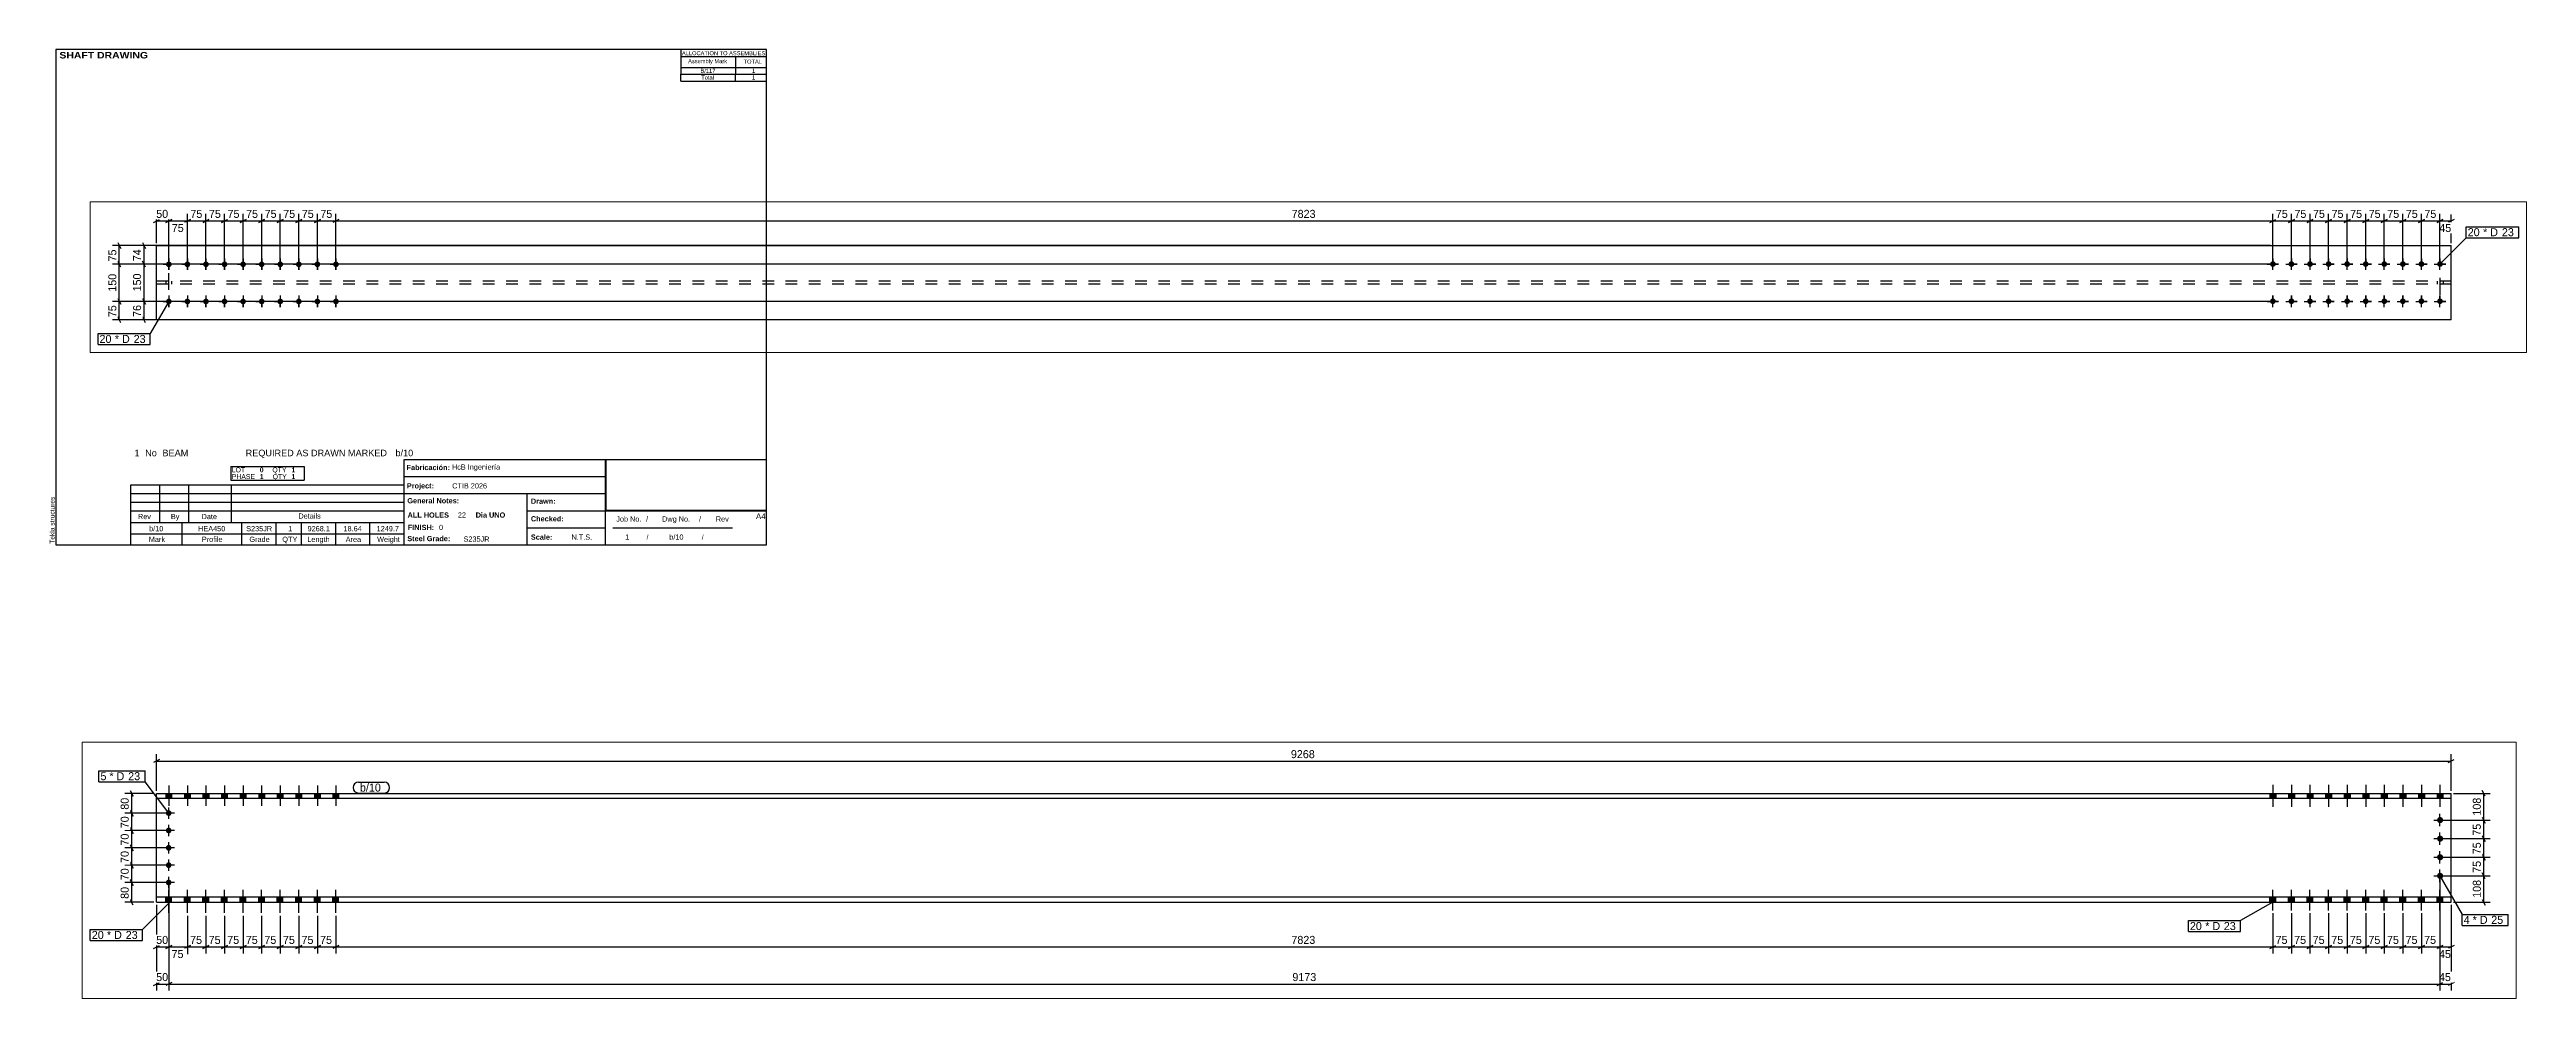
# Paper-space layout 'Layout1' of a CAD drawing. Header units: millimetres. Extents: x 2 to 1003, y -178 to 205.
# The model-space entities are those that its viewports show. They can reach past a viewport. Long polylines and large blocks are cut down to what shows.
import ezdxf

# ---------------------------------------------------------------- set-up
doc = ezdxf.new("R2010")
doc.units = ezdxf.units.MM
doc.linetypes.add('DXK_LINE_DOT2', pattern=[3.9198, 1.9599, -1.9599])
doc.linetypes.add('DXK_LINE_DOT4', pattern=[0.9408, 0.4704, -0.4704])
doc.layers.add('Viewport layer', color=7, linetype='Continuous', plot=False)
doc.styles.add('Arial', font='ARIAL.TTF', dxfattribs={"height": 0.2})
doc.styles.add('Arial Black', font='ARIBLK.TTF', dxfattribs={"height": 0.2})
doc.styles.add('Arial Bold', font='ARIALBD.TTF', dxfattribs={"height": 0.2})
doc.styles.add('Comic Sans MS', font='COMIC.TTF', dxfattribs={"height": 0.2})

psp = doc.layouts.get("Layout1")

# ---------------------------------------------------------------- texts
at = {"color": 7}
for s, height, style, p in [(' SHAFT DRAWING', 2.634, 'Arial Black', (5.3, 201.4)), ('ALLOCATION TO ASSEMBLIES', 1.648, 'Arial', (257.9, 202.7)), ('Assembly Mark', 1.648, 'Arial', (260.4, 199.5)), ('TOTAL', 1.65, 'Arial', (282.8, 199.3)), ('1', 2.64, 'Arial', (36.8, 40.8)), ('No', 2.64, 'Arial', (41.1, 40.8)), ('BEAM', 2.64, 'Arial', (48.1, 40.8)), ('REQUIRED AS DRAWN MARKED', 2.636, 'Arial', (81.7, 40.8)), ('b/10', 2.64, 'Arial', (142.2, 40.8)), ('b/10', 2.11, 'Arial', (42.7, 10.5)), ('HEA450', 2.11, 'Arial', (62.5, 10.5)), ('S235JR', 2.11, 'Arial', (81.9, 10.5)), ('1', 2.11, 'Arial', (98.9, 10.5)), ('9268.1', 2.11, 'Arial', (106.7, 10.5)), ('18.64', 2.11, 'Arial', (121.2, 10.5)), ('1249.7', 2.11, 'Arial', (134.6, 10.5)), ('FINISH:', 2.11, 'Arial Bold', (147.2, 11)), ('0', 2.11, 'Arial', (159.8, 11))]:
    psp.add_text(s, height=height, dxfattribs=dict(at, style=style)).set_placement(p)
at = {"color": 7, "linetype": 'Continuous'}
for s, height, style, p in [('B/117', 1.65, 'Arial', (265.4, 195.6)), ('Total', 1.65, 'Arial', (265.7, 192.9)), ('1', 1.65, 'Arial', (286.2, 195.6)), ('1', 1.65, 'Arial', (286.2, 192.9)), ('LOT', 1.98, 'Arial', (76.1, 34.3)), ('PHASE', 1.98, 'Arial', (76.1, 31.6)), ('0', 1.98, 'Arial Bold', (87.4, 34.3)), ('1', 1.98, 'Arial Bold', (87.4, 31.6)), ('QTY', 1.98, 'Arial', (92.5, 34.3)), ('QTY', 1.98, 'Arial', (92.6, 31.6)), ('1', 1.98, 'Arial Bold', (100.2, 34.3)), ('1', 1.98, 'Arial Bold', (100.2, 31.6)), ('Fabricación:', 2.107, 'Arial Bold', (146.7, 35.2)), ('Project:', 2.11, 'Arial Bold', (146.8, 27.8)), ('HcB Ingeniería', 2.109, 'Arial', (165, 35.4)), ('General Notes:', 2.107, 'Arial Bold', (147, 21.8)), ('CTIB 2026', 2.11, 'Arial', (165.1, 27.8)), ('Drawn:', 2.11, 'Arial Bold', (196.9, 21.6)), ('Rev', 2.11, 'Arial', (38.2, 15.4)), ('By', 2.11, 'Arial', (51.5, 15.4)), ('Date', 2.11, 'Arial', (63.9, 15.4)), ('Details', 2.11, 'Arial', (103, 15.6)), ('ALL HOLES', 2.11, 'Arial Bold', (147.1, 16)), ('22', 2.11, 'Arial', (167.4, 16)), ('Dia UNO', 2.11, 'Arial Bold', (174.6, 16)), ('Checked:', 2.11, 'Arial Bold', (196.9, 14.5)), ('Job No.', 2.11, 'Arial', (231.4, 14.4)), ('/', 2.11, 'Arial', (243.4, 14.4)), ('Dwg No.', 2.11, 'Arial', (249.9, 14.4)), ('/', 2.11, 'Arial', (264.8, 14.4)), ('Rev', 2.11, 'Arial', (271.6, 14.4)), ('A4', 2.31, 'Arial', (287.8, 15.4)), ('Mark', 2.11, 'Arial', (42.6, 6.2)), ('Profile', 2.11, 'Arial', (64, 6.2)), ('Grade', 2.11, 'Arial', (83.2, 6.2)), ('QTY', 2.11, 'Arial', (96.5, 6.2)), ('Length', 2.11, 'Arial', (106.6, 6.2)), ('Area', 2.11, 'Arial', (122.1, 6.2)), ('Weight', 2.11, 'Arial', (134.8, 6.2)), ('Steel Grade:', 2.107, 'Arial Bold', (147, 6.5)), ('S235JR', 2.11, 'Arial', (169.7, 6.3)), ('Scale:', 2.11, 'Arial Bold', (196.9, 7.1)), ('N.T.S.', 2.11, 'Arial', (213.3, 7.1)), ('1', 2.11, 'Arial', (235, 7.1)), ('/', 1.98, 'Arial', (243.6, 7.1)), ('b/10', 2.11, 'Arial', (252.8, 7.1)), ('/', 1.98, 'Arial', (265.9, 7.1))]:
    psp.add_text(s, height=height, dxfattribs=dict(at, style=style)).set_placement(p)
at = {"color": 174, "linetype": 'Continuous', "style": 'Arial'}
psp.add_text('Tekla structures', height=1.91, rotation=90, dxfattribs=at).set_placement((4.5, 5.5))

msp = doc.modelspace()

# ---------------------------------------------------------------- hatches: boundary and pattern name
at = {"linetype": 'Continuous'}
for points in [[(15178, 807), (15201, 807), (15201, 828), (15178, 828)], [(15178, 807), (15201, 807), (15201, 828), (15178, 828)], [(15253, 807), (15276, 807), (15276, 828), (15253, 828)], [(15253, 807), (15276, 807), (15276, 828), (15253, 828)], [(15328, 807), (15351, 807), (15351, 828), (15328, 828)], [(15328, 807), (15351, 807), (15351, 828), (15328, 828)], [(15403, 807), (15426, 807), (15426, 828), (15403, 828)], [(15403, 807), (15426, 807), (15426, 828), (15403, 828)], [(15478, 807), (15501, 807), (15501, 828), (15478, 828)], [(15478, 807), (15501, 807), (15501, 828), (15478, 828)], [(15553, 807), (15576, 807), (15576, 828), (15553, 828)], [(15553, 807), (15576, 807), (15576, 828), (15553, 828)], [(15628, 807), (15651, 807), (15651, 828), (15628, 828)], [(15628, 807), (15651, 807), (15651, 828), (15628, 828)], [(15703, 807), (15726, 807), (15726, 828), (15703, 828)], [(15703, 807), (15726, 807), (15726, 828), (15703, 828)], [(15778, 807), (15801, 807), (15801, 828), (15778, 828)], [(15778, 807), (15801, 807), (15801, 828), (15778, 828)], [(15853, 807), (15876, 807), (15876, 828), (15853, 828)], [(15853, 807), (15876, 807), (15876, 828), (15853, 828)], [(23699, 828), (23676, 828), (23676, 807), (23699, 807)], [(23700, 828), (23677, 828), (23677, 807), (23700, 807)], [(23774, 828), (23751, 828), (23751, 807), (23774, 807)], [(23775, 828), (23752, 828), (23752, 807), (23775, 807)], [(23849, 828), (23826, 828), (23826, 807), (23849, 807)], [(23850, 828), (23827, 828), (23827, 807), (23850, 807)], [(23924, 828), (23901, 828), (23901, 807), (23924, 807)], [(23925, 828), (23902, 828), (23902, 807), (23925, 807)], [(23999, 828), (23976, 828), (23976, 807), (23999, 807)], [(24000, 828), (23977, 828), (23977, 807), (24000, 807)], [(24074, 828), (24051, 828), (24051, 807), (24074, 807)], [(24075, 828), (24052, 828), (24052, 807), (24075, 807)], [(24149, 828), (24126, 828), (24126, 807), (24149, 807)], [(24150, 828), (24127, 828), (24127, 807), (24150, 807)], [(24224, 828), (24201, 828), (24201, 807), (24224, 807)], [(24225, 828), (24202, 828), (24202, 807), (24225, 807)], [(24299, 828), (24276, 828), (24276, 807), (24299, 807)], [(24300, 828), (24277, 828), (24277, 807), (24300, 807)], [(24374, 828), (24351, 828), (24351, 807), (24374, 807)], [(24375, 828), (24352, 828), (24352, 807), (24375, 807)], [(15178, 748, -1), (15201, 748, -1)], [(24351, 720, -1), (24376, 720, -1)], [(15178, 678, -1), (15201, 678, -1)], [(15178, 608, -1), (15201, 608, -1)], [(24351, 645, -1), (24376, 645, -1)], [(15178, 538, -1), (15201, 538, -1)], [(24351, 570, -1), (24376, 570, -1)], [(24351, 495, -1), (24376, 495, -1)], [(15178, 468, -1), (15201, 468, -1)], [(15178, 388), (15201, 388), (15201, 409), (15178, 409)], [(15178, 388), (15201, 388), (15201, 409), (15178, 409)], [(15253, 388), (15276, 388), (15276, 409), (15253, 409)], [(15253, 388), (15276, 388), (15276, 409), (15253, 409)], [(15328, 388), (15351, 388), (15351, 409), (15328, 409)], [(15328, 388), (15351, 388), (15351, 409), (15328, 409)], [(15403, 388), (15426, 388), (15426, 409), (15403, 409)], [(15403, 388), (15426, 388), (15426, 409), (15403, 409)], [(15478, 388), (15501, 388), (15501, 409), (15478, 409)], [(15478, 388), (15501, 388), (15501, 409), (15478, 409)], [(15553, 388), (15576, 388), (15576, 409), (15553, 409)], [(15553, 388), (15576, 388), (15576, 409), (15553, 409)], [(15628, 388), (15651, 388), (15651, 409), (15628, 409)], [(15628, 388), (15651, 388), (15651, 409), (15628, 409)], [(15703, 388), (15726, 388), (15726, 409), (15703, 409)], [(15703, 388), (15726, 388), (15726, 409), (15703, 409)], [(15778, 388), (15801, 388), (15801, 409), (15778, 409)], [(15778, 388), (15801, 388), (15801, 409), (15778, 409)], [(15853, 388), (15876, 388), (15876, 409), (15853, 409)], [(15853, 388), (15876, 388), (15876, 409), (15853, 409)], [(23699, 409), (23676, 409), (23676, 388), (23699, 388)], [(23700, 409), (23677, 409), (23677, 388), (23700, 388)], [(23774, 409), (23751, 409), (23751, 388), (23774, 388)], [(23775, 409), (23752, 409), (23752, 388), (23775, 388)], [(23849, 409), (23826, 409), (23826, 388), (23849, 388)], [(23850, 409), (23827, 409), (23827, 388), (23850, 388)], [(23924, 409), (23901, 409), (23901, 388), (23924, 388)], [(23925, 409), (23902, 409), (23902, 388), (23925, 388)], [(23999, 409), (23976, 409), (23976, 388), (23999, 388)], [(24000, 409), (23977, 409), (23977, 388), (24000, 388)], [(24074, 409), (24051, 409), (24051, 388), (24074, 388)], [(24075, 409), (24052, 409), (24052, 388), (24075, 388)], [(24149, 409), (24126, 409), (24126, 388), (24149, 388)], [(24150, 409), (24127, 409), (24127, 388), (24150, 388)], [(24224, 409), (24201, 409), (24201, 388), (24224, 388)], [(24225, 409), (24202, 409), (24202, 388), (24225, 388)], [(24299, 409), (24276, 409), (24276, 388), (24299, 388)], [(24300, 409), (24277, 409), (24277, 388), (24300, 388)], [(24374, 409), (24351, 409), (24351, 388), (24374, 388)], [(24375, 409), (24352, 409), (24352, 388), (24375, 388)], [(318, 344, -1), (318, 367, -1)], [(393, 344, -1), (393, 367, -1)], [(468, 344, -1), (468, 367, -1)], [(543, 344, -1), (543, 367, -1)], [(618, 344, -1), (618, 367, -1)], [(693, 344, -1), (693, 367, -1)], [(768, 344, -1), (768, 367, -1)], [(843, 344, -1), (843, 367, -1)], [(918, 344, -1), (918, 367, -1)], [(993, 344, -1), (993, 367, -1)], [(8816, 368, -1), (8816, 345, -1)], [(8891, 368, -1), (8891, 345, -1)], [(8966, 368, -1), (8966, 345, -1)], [(9041, 368, -1), (9041, 345, -1)], [(9116, 368, -1), (9116, 345, -1)], [(9191, 368, -1), (9191, 345, -1)], [(9266, 368, -1), (9266, 345, -1)], [(9341, 368, -1), (9341, 345, -1)], [(9416, 368, -1), (9416, 345, -1)], [(9491, 368, -1), (9491, 345, -1)], [(318, 194, -1), (318, 217, -1)], [(393, 194, -1), (393, 217, -1)], [(468, 194, -1), (468, 217, -1)], [(543, 194, -1), (543, 217, -1)], [(618, 194, -1), (618, 217, -1)], [(693, 194, -1), (693, 217, -1)], [(768, 194, -1), (768, 217, -1)], [(843, 194, -1), (843, 217, -1)], [(918, 194, -1), (918, 217, -1)], [(993, 194, -1), (993, 217, -1)], [(8816, 218, -1), (8816, 195, -1)], [(8891, 218, -1), (8891, 195, -1)], [(8966, 218, -1), (8966, 195, -1)], [(9041, 218, -1), (9041, 195, -1)], [(9116, 218, -1), (9116, 195, -1)], [(9191, 218, -1), (9191, 195, -1)], [(9266, 218, -1), (9266, 195, -1)], [(9341, 218, -1), (9341, 195, -1)], [(9416, 218, -1), (9416, 195, -1)], [(9491, 218, -1), (9491, 195, -1)]]:
    msp.add_hatch(color=3, dxfattribs=at).paths.add_polyline_path(points)

# ---------------------------------------------------------------- linework, layer by layer
at = {"color": 8, "linetype": 'Continuous'}
for p, q in [((15152, 964), (15128, 952)), ((15140, 838), (15140, 986)), ((15140, 958), (24408, 958)), ((24396, 952), (24420, 964)), ((24408, 838), (24408, 986)), ((15130, 828), (15012, 828)), ((15034, 840), (15046, 816)), ((24418, 828), (24566, 828)), ((24546, 816), (24534, 840)), ((24540, 720), (24540, 828)), ((15180, 748), (15012, 748)), ((15034, 760), (15046, 736)), ((24373, 720), (24566, 720)), ((24534, 732), (24546, 708)), ((15180, 678), (15012, 678)), ((15180, 608), (15012, 608)), ((15034, 690), (15046, 666)), ((15046, 596), (15034, 620)), ((15040, 608), (15040, 678)), ((24373, 645), (24566, 645)), ((24546, 633), (24534, 657)), ((268, 441), (268, 559)), ((306, 525), (330, 537)), ((318, 366), (318, 556)), ((381, 525), (405, 537)), ((393, 366), (393, 559)), ((456, 525), (480, 537)), ((468, 366), (468, 559)), ((468, 531), (543, 531)), ((555, 537), (531, 525)), ((543, 366), (543, 559)), ((606, 525), (630, 537)), ((618, 366), (618, 559)), ((681, 525), (705, 537)), ((693, 366), (693, 559)), ((756, 525), (780, 537)), ((768, 366), (768, 559)), ((831, 525), (855, 537)), ((843, 366), (843, 559)), ((906, 525), (930, 537)), ((918, 366), (918, 559)), ((918, 531), (993, 531)), ((1005, 537), (981, 525)), ((1005, 537), (981, 525)), ((993, 366), (993, 559)), ((993, 366), (993, 559)), ((8804, 525), (8828, 537)), ((8816, 366), (8816, 559)), ((8879, 525), (8903, 537)), ((8891, 366), (8891, 559)), ((8954, 525), (8978, 537)), ((8966, 366), (8966, 559)), ((9029, 525), (9053, 537)), ((9041, 366), (9041, 559)), ((9104, 525), (9128, 537)), ((9116, 366), (9116, 559)), ((9179, 525), (9203, 537)), ((9191, 366), (9191, 559)), ((9254, 525), (9278, 537)), ((9266, 366), (9266, 559)), ((9329, 525), (9353, 537)), ((9341, 366), (9341, 559)), ((9404, 525), (9428, 537)), ((9416, 366), (9416, 559)), ((9479, 525), (9503, 537)), ((9491, 366), (9491, 556)), ((9491, 531), (9536, 531)), ((9548, 537), (9524, 525)), ((9536, 441), (9536, 556)), ((15180, 538), (15012, 538)), ((15034, 550), (15046, 526)), ((15040, 468), (15040, 538)), ((24373, 570), (24566, 570)), ((24534, 582), (24546, 558)), ((24546, 483), (24534, 507)), ((24540, 495), (24540, 570)), ((258, 431), (90, 431)), ((112, 443), (124, 419)), ((212, 443), (224, 419)), ((218, 356), (218, 431)), ((15180, 468), (15012, 468)), ((15046, 456), (15034, 480)), ((15190, 458), (15190, 32)), ((15190, 458), (15190, 179)), ((24363, 485), (24363, 179)), ((24373, 495), (24566, 495)), ((308, 356), (90, 356)), ((124, 344), (112, 368)), ((8806, 356), (190, 356)), ((224, 344), (212, 368)), ((15130, 388), (15012, 388)), ((15046, 376), (15034, 400)), ((15140, 378), (15140, 32)), ((15140, 378), (15140, 182)), ((15265, 334), (15265, 182)), ((15340, 334), (15340, 182)), ((15415, 334), (15415, 182)), ((15490, 334), (15490, 182)), ((15565, 334), (15565, 182)), ((15640, 334), (15640, 182)), ((15715, 334), (15715, 182)), ((15790, 334), (15790, 182)), ((15865, 334), (15865, 182)), ((23688, 344), (23688, 182)), ((23763, 344), (23763, 182)), ((23838, 344), (23838, 182)), ((23913, 344), (23913, 182)), ((23988, 344), (23988, 182)), ((24063, 344), (24063, 182)), ((24138, 344), (24138, 182)), ((24213, 344), (24213, 182)), ((24288, 344), (24288, 182)), ((24408, 378), (24408, 179)), ((24418, 388), (24566, 388)), ((24534, 400), (24546, 376)), ((308, 206), (90, 206)), ((112, 218), (124, 194)), ((118, 131), (118, 206)), ((8806, 206), (190, 206)), ((212, 218), (224, 194)), ((15178, 202), (15202, 214)), ((15253, 202), (15277, 214)), ((15328, 202), (15352, 214)), ((15403, 202), (15427, 214)), ((15478, 202), (15502, 214)), ((15553, 202), (15577, 214)), ((15628, 202), (15652, 214)), ((15703, 202), (15727, 214)), ((15778, 202), (15802, 214)), ((15790, 208), (15865, 208)), ((15877, 214), (15853, 202)), ((23676, 202), (23700, 214)), ((23751, 202), (23775, 214)), ((23826, 202), (23850, 214)), ((23901, 202), (23925, 214)), ((23976, 202), (24000, 214)), ((24051, 202), (24075, 214)), ((24126, 202), (24150, 214)), ((24201, 202), (24225, 214)), ((24276, 202), (24300, 214)), ((24351, 202), (24375, 214)), ((24363, 208), (24408, 208)), ((24420, 214), (24396, 202)), ((258, 131), (90, 131)), ((124, 119), (112, 143)), ((8806, 131), (190, 131)), ((224, 119), (212, 143)), ((15128, 52), (15152, 64)), ((15140, 58), (15190, 58)), ((15202, 64), (15178, 52)), ((24351, 52), (24375, 64)), ((24363, 58), (24408, 58)), ((24420, 64), (24396, 52))]:
    msp.add_line(p, q, dxfattribs=at)
at = {"color": 7, "linetype": 'Continuous'}
for p, q in [((15140, 388), (15140, 828)), ((15140, 828), (24408, 828)), ((24408, 807), (15140, 807)), ((24408, 388), (24408, 828)), ((268, 131), (268, 431)), ((268, 431), (9536, 431)), ((9536, 131), (9536, 431)), ((24408, 409), (15140, 409)), ((15140, 388), (24408, 388)), ((9536, 131), (268, 131))]:
    msp.add_line(p, q, dxfattribs=at)
at = {"color": 3, "linetype": 'Continuous'}
for p, q in [((15178, 828), (15178, 807)), ((15178, 828), (15178, 807)), ((15190, 860), (15190, 777)), ((15190, 860), (15190, 777)), ((15201, 828), (15201, 807)), ((15201, 828), (15201, 807)), ((15253, 828), (15253, 807)), ((15253, 828), (15253, 807)), ((15265, 860), (15265, 777)), ((15265, 860), (15265, 777)), ((15276, 828), (15276, 807)), ((15276, 828), (15276, 807)), ((15328, 828), (15328, 807)), ((15328, 828), (15328, 807)), ((15340, 860), (15340, 777)), ((15340, 860), (15340, 777)), ((15351, 828), (15351, 807)), ((15351, 828), (15351, 807)), ((15403, 828), (15403, 807)), ((15403, 828), (15403, 807)), ((15415, 860), (15415, 777)), ((15415, 860), (15415, 777)), ((15426, 828), (15426, 807)), ((15426, 828), (15426, 807)), ((15478, 828), (15478, 807)), ((15478, 828), (15478, 807)), ((15490, 860), (15490, 777)), ((15490, 860), (15490, 777)), ((15501, 828), (15501, 807)), ((15501, 828), (15501, 807)), ((15553, 828), (15553, 807)), ((15553, 828), (15553, 807)), ((15565, 860), (15565, 777)), ((15565, 860), (15565, 777)), ((15576, 828), (15576, 807)), ((15576, 828), (15576, 807)), ((15628, 828), (15628, 807)), ((15628, 828), (15628, 807)), ((15640, 860), (15640, 777)), ((15640, 860), (15640, 777)), ((15651, 828), (15651, 807)), ((15651, 828), (15651, 807)), ((15703, 828), (15703, 807)), ((15703, 828), (15703, 807)), ((15715, 860), (15715, 777)), ((15715, 860), (15715, 777)), ((15726, 828), (15726, 807)), ((15726, 828), (15726, 807)), ((15778, 828), (15778, 807)), ((15778, 828), (15778, 807)), ((15790, 860), (15790, 777)), ((15790, 860), (15790, 777)), ((15801, 828), (15801, 807)), ((15801, 828), (15801, 807)), ((15853, 828), (15853, 807)), ((15853, 828), (15853, 807)), ((15865, 860), (15865, 777)), ((15865, 860), (15865, 777)), ((15876, 828), (15876, 807)), ((15876, 828), (15876, 807)), ((23676, 828), (23676, 807)), ((23677, 828), (23677, 807)), ((23688, 862), (23688, 774)), ((23688, 862), (23688, 774)), ((23699, 828), (23699, 807)), ((23700, 828), (23700, 807)), ((23751, 828), (23751, 807)), ((23752, 828), (23752, 807)), ((23763, 862), (23763, 774)), ((23763, 862), (23763, 774)), ((23774, 828), (23774, 807)), ((23775, 828), (23775, 807)), ((23826, 828), (23826, 807)), ((23827, 828), (23827, 807)), ((23838, 862), (23838, 774)), ((23838, 862), (23838, 774)), ((23849, 828), (23849, 807)), ((23850, 828), (23850, 807)), ((23901, 828), (23901, 807)), ((23902, 828), (23902, 807)), ((23913, 862), (23913, 774)), ((23913, 862), (23913, 774)), ((23924, 828), (23924, 807)), ((23925, 828), (23925, 807)), ((23976, 828), (23976, 807)), ((23977, 828), (23977, 807)), ((23988, 862), (23988, 774)), ((23988, 862), (23988, 774)), ((23999, 828), (23999, 807)), ((24000, 828), (24000, 807)), ((24051, 828), (24051, 807)), ((24052, 828), (24052, 807)), ((24063, 862), (24063, 774)), ((24063, 862), (24063, 774)), ((24074, 828), (24074, 807)), ((24075, 828), (24075, 807)), ((24126, 828), (24126, 807)), ((24127, 828), (24127, 807)), ((24138, 862), (24138, 774)), ((24138, 862), (24138, 774)), ((24149, 828), (24149, 807)), ((24150, 828), (24150, 807)), ((24201, 828), (24201, 807)), ((24202, 828), (24202, 807)), ((24213, 862), (24213, 774)), ((24213, 862), (24213, 774)), ((24224, 828), (24224, 807)), ((24225, 828), (24225, 807)), ((24276, 828), (24276, 807)), ((24277, 828), (24277, 807)), ((24288, 862), (24288, 774)), ((24288, 862), (24288, 774)), ((24299, 828), (24299, 807)), ((24300, 828), (24300, 807)), ((24351, 828), (24351, 807)), ((24352, 828), (24352, 807)), ((24363, 862), (24363, 774)), ((24363, 862), (24363, 774)), ((24374, 828), (24374, 807)), ((24375, 828), (24375, 807)), ((15213, 748), (15167, 748)), ((15190, 725), (15190, 771)), ((15190, 655), (15190, 701)), ((24338, 720), (24388, 720)), ((24363, 695), (24363, 745)), ((15213, 678), (15167, 678)), ((15213, 608), (15167, 608)), ((15190, 585), (15190, 631)), ((24338, 645), (24388, 645)), ((24363, 620), (24363, 670)), ((15213, 538), (15167, 538)), ((15190, 515), (15190, 561)), ((24338, 570), (24388, 570)), ((24363, 545), (24363, 595)), ((24363, 470), (24363, 520)), ((15213, 468), (15167, 468)), ((15178, 388), (15178, 409)), ((15178, 388), (15178, 409)), ((15190, 445), (15190, 491)), ((15190, 345), (15190, 439)), ((15190, 345), (15190, 439)), ((15201, 388), (15201, 409)), ((15201, 388), (15201, 409)), ((15253, 388), (15253, 409)), ((15253, 388), (15253, 409)), ((15265, 345), (15265, 439)), ((15265, 345), (15265, 439)), ((15276, 388), (15276, 409)), ((15276, 388), (15276, 409)), ((15328, 388), (15328, 409)), ((15328, 388), (15328, 409)), ((15340, 345), (15340, 439)), ((15340, 345), (15340, 439)), ((15351, 388), (15351, 409)), ((15351, 388), (15351, 409)), ((15403, 388), (15403, 409)), ((15403, 388), (15403, 409)), ((15415, 345), (15415, 439)), ((15415, 345), (15415, 439)), ((15426, 388), (15426, 409)), ((15426, 388), (15426, 409)), ((15478, 388), (15478, 409)), ((15478, 388), (15478, 409)), ((15490, 345), (15490, 439)), ((15490, 345), (15490, 439)), ((15501, 388), (15501, 409)), ((15501, 388), (15501, 409)), ((15553, 388), (15553, 409)), ((15553, 388), (15553, 409)), ((15565, 345), (15565, 439)), ((15565, 345), (15565, 439)), ((15576, 388), (15576, 409)), ((15576, 388), (15576, 409)), ((15628, 388), (15628, 409)), ((15628, 388), (15628, 409)), ((15640, 345), (15640, 439)), ((15640, 345), (15640, 439)), ((15651, 388), (15651, 409)), ((15651, 388), (15651, 409)), ((15703, 388), (15703, 409)), ((15703, 388), (15703, 409)), ((15715, 345), (15715, 439)), ((15715, 345), (15715, 439)), ((15726, 388), (15726, 409)), ((15726, 388), (15726, 409)), ((15778, 388), (15778, 409)), ((15778, 388), (15778, 409)), ((15790, 345), (15790, 439)), ((15790, 345), (15790, 439)), ((15801, 388), (15801, 409)), ((15801, 388), (15801, 409)), ((15853, 388), (15853, 409)), ((15853, 388), (15853, 409)), ((15865, 345), (15865, 439)), ((15865, 345), (15865, 439)), ((15876, 388), (15876, 409)), ((15876, 388), (15876, 409)), ((23676, 388), (23676, 409)), ((23677, 388), (23677, 409)), ((23688, 355), (23688, 439)), ((23688, 355), (23688, 439)), ((23699, 388), (23699, 409)), ((23700, 388), (23700, 409)), ((23751, 388), (23751, 409)), ((23752, 388), (23752, 409)), ((23763, 355), (23763, 439)), ((23763, 355), (23763, 439)), ((23774, 388), (23774, 409)), ((23775, 388), (23775, 409)), ((23826, 388), (23826, 409)), ((23827, 388), (23827, 409)), ((23838, 355), (23838, 439)), ((23838, 355), (23838, 439)), ((23849, 388), (23849, 409)), ((23850, 388), (23850, 409)), ((23901, 388), (23901, 409)), ((23902, 388), (23902, 409)), ((23913, 355), (23913, 439)), ((23913, 355), (23913, 439)), ((23924, 388), (23924, 409)), ((23925, 388), (23925, 409)), ((23976, 388), (23976, 409)), ((23977, 388), (23977, 409)), ((23988, 355), (23988, 439)), ((23988, 355), (23988, 439)), ((23999, 388), (23999, 409)), ((24000, 388), (24000, 409)), ((24051, 388), (24051, 409)), ((24052, 388), (24052, 409)), ((24063, 355), (24063, 439)), ((24063, 355), (24063, 439)), ((24074, 388), (24074, 409)), ((24075, 388), (24075, 409)), ((24126, 388), (24126, 409)), ((24127, 388), (24127, 409)), ((24138, 355), (24138, 439)), ((24138, 355), (24138, 439)), ((24149, 388), (24149, 409)), ((24150, 388), (24150, 409)), ((24201, 388), (24201, 409)), ((24202, 388), (24202, 409)), ((24213, 355), (24213, 439)), ((24213, 355), (24213, 439)), ((24224, 388), (24224, 409)), ((24225, 388), (24225, 409)), ((24276, 388), (24276, 409)), ((24277, 388), (24277, 409)), ((24288, 355), (24288, 439)), ((24288, 355), (24288, 439)), ((24299, 388), (24299, 409)), ((24300, 388), (24300, 409)), ((24338, 495), (24388, 495)), ((24351, 388), (24351, 409)), ((24352, 388), (24352, 409)), ((24363, 355), (24363, 439)), ((24363, 355), (24363, 439)), ((24374, 388), (24374, 409)), ((24375, 388), (24375, 409)), ((341, 356), (295, 356)), ((295, 356), (311, 356)), ((318, 379), (318, 333)), ((318, 379), (318, 364)), ((318, 333), (318, 348)), ((341, 356), (326, 356)), ((416, 356), (370, 356)), ((370, 356), (386, 356)), ((393, 379), (393, 333)), ((393, 379), (393, 364)), ((393, 333), (393, 348)), ((416, 356), (401, 356)), ((491, 356), (445, 356)), ((445, 356), (461, 356)), ((468, 379), (468, 333)), ((468, 379), (468, 364)), ((468, 333), (468, 348)), ((491, 356), (476, 356)), ((566, 356), (520, 356)), ((520, 356), (536, 356)), ((543, 379), (543, 333)), ((543, 379), (543, 364)), ((543, 333), (543, 348)), ((566, 356), (551, 356)), ((641, 356), (595, 356)), ((595, 356), (611, 356)), ((618, 379), (618, 333)), ((618, 379), (618, 364)), ((618, 333), (618, 348)), ((641, 356), (626, 356)), ((716, 356), (670, 356)), ((670, 356), (686, 356)), ((693, 379), (693, 333)), ((693, 379), (693, 364)), ((693, 333), (693, 348)), ((716, 356), (701, 356)), ((791, 356), (745, 356)), ((745, 356), (761, 356)), ((768, 379), (768, 333)), ((768, 379), (768, 364)), ((768, 333), (768, 348)), ((791, 356), (776, 356)), ((866, 356), (820, 356)), ((820, 356), (836, 356)), ((843, 379), (843, 333)), ((843, 379), (843, 364)), ((843, 333), (843, 348)), ((866, 356), (851, 356)), ((941, 356), (895, 356)), ((895, 356), (911, 356)), ((918, 379), (918, 333)), ((918, 379), (918, 364)), ((918, 333), (918, 348)), ((941, 356), (926, 356)), ((1016, 356), (970, 356)), ((970, 356), (986, 356)), ((993, 379), (993, 333)), ((993, 379), (993, 364)), ((993, 333), (993, 348)), ((1016, 356), (1001, 356)), ((8793, 356), (8839, 356)), ((8793, 356), (8809, 356)), ((8816, 333), (8816, 379)), ((8816, 379), (8816, 364)), ((8816, 333), (8816, 349)), ((8839, 356), (8824, 356)), ((8868, 356), (8914, 356)), ((8868, 356), (8884, 356)), ((8891, 333), (8891, 379)), ((8891, 379), (8891, 364)), ((8891, 333), (8891, 349)), ((8914, 356), (8899, 356)), ((8943, 356), (8989, 356)), ((8943, 356), (8959, 356)), ((8966, 333), (8966, 379)), ((8966, 379), (8966, 364)), ((8966, 333), (8966, 349)), ((8989, 356), (8974, 356)), ((9018, 356), (9064, 356)), ((9018, 356), (9034, 356)), ((9041, 333), (9041, 379)), ((9041, 379), (9041, 364)), ((9041, 333), (9041, 349)), ((9064, 356), (9049, 356)), ((9093, 356), (9139, 356)), ((9093, 356), (9109, 356)), ((9116, 333), (9116, 379)), ((9116, 379), (9116, 364)), ((9116, 333), (9116, 349)), ((9139, 356), (9124, 356)), ((9168, 356), (9214, 356)), ((9168, 356), (9184, 356)), ((9191, 333), (9191, 379)), ((9191, 379), (9191, 364)), ((9191, 333), (9191, 349)), ((9214, 356), (9199, 356)), ((9243, 356), (9289, 356)), ((9243, 356), (9259, 356)), ((9266, 333), (9266, 379)), ((9266, 379), (9266, 364)), ((9266, 333), (9266, 349)), ((9289, 356), (9274, 356)), ((9318, 356), (9364, 356)), ((9318, 356), (9334, 356)), ((9341, 333), (9341, 379)), ((9341, 379), (9341, 364)), ((9341, 333), (9341, 349)), ((9364, 356), (9349, 356)), ((9393, 356), (9439, 356)), ((9393, 356), (9409, 356)), ((9416, 333), (9416, 379)), ((9416, 379), (9416, 364)), ((9416, 333), (9416, 349)), ((9439, 356), (9424, 356)), ((9468, 356), (9514, 356)), ((9468, 356), (9484, 356)), ((9491, 333), (9491, 379)), ((9491, 379), (9491, 364)), ((9491, 333), (9491, 349)), ((9514, 356), (9499, 356)), ((341, 206), (295, 206)), ((295, 206), (311, 206)), ((318, 229), (318, 183)), ((318, 229), (318, 214)), ((341, 206), (326, 206)), ((416, 206), (370, 206)), ((370, 206), (386, 206)), ((393, 229), (393, 183)), ((393, 229), (393, 214)), ((416, 206), (401, 206)), ((491, 206), (445, 206)), ((445, 206), (461, 206)), ((468, 229), (468, 183)), ((468, 229), (468, 214)), ((491, 206), (476, 206)), ((566, 206), (520, 206)), ((520, 206), (536, 206)), ((543, 229), (543, 183)), ((543, 229), (543, 214)), ((566, 206), (551, 206)), ((641, 206), (595, 206)), ((595, 206), (611, 206)), ((618, 229), (618, 183)), ((618, 229), (618, 214)), ((641, 206), (626, 206)), ((716, 206), (670, 206)), ((670, 206), (686, 206)), ((693, 229), (693, 183)), ((693, 229), (693, 214)), ((716, 206), (701, 206)), ((791, 206), (745, 206)), ((745, 206), (761, 206)), ((768, 229), (768, 183)), ((768, 229), (768, 214)), ((791, 206), (776, 206)), ((866, 206), (820, 206)), ((820, 206), (836, 206)), ((843, 229), (843, 183)), ((843, 229), (843, 214)), ((866, 206), (851, 206)), ((941, 206), (895, 206)), ((895, 206), (911, 206)), ((918, 229), (918, 183)), ((918, 229), (918, 214)), ((941, 206), (926, 206)), ((1016, 206), (970, 206)), ((970, 206), (986, 206)), ((993, 229), (993, 183)), ((993, 229), (993, 214)), ((1016, 206), (1001, 206)), ((8793, 206), (8839, 206)), ((8793, 206), (8809, 206)), ((8816, 183), (8816, 229)), ((8816, 229), (8816, 214)), ((8839, 206), (8824, 206)), ((8868, 206), (8914, 206)), ((8868, 206), (8884, 206)), ((8891, 183), (8891, 229)), ((8891, 229), (8891, 214)), ((8914, 206), (8899, 206)), ((8943, 206), (8989, 206)), ((8943, 206), (8959, 206)), ((8966, 183), (8966, 229)), ((8966, 229), (8966, 214)), ((8989, 206), (8974, 206)), ((9018, 206), (9064, 206)), ((9018, 206), (9034, 206)), ((9041, 183), (9041, 229)), ((9041, 229), (9041, 214)), ((9064, 206), (9049, 206)), ((9093, 206), (9139, 206)), ((9093, 206), (9109, 206)), ((9116, 183), (9116, 229)), ((9116, 229), (9116, 214)), ((9139, 206), (9124, 206)), ((9168, 206), (9214, 206)), ((9168, 206), (9184, 206)), ((9191, 183), (9191, 229)), ((9191, 229), (9191, 214)), ((9214, 206), (9199, 206)), ((9243, 206), (9289, 206)), ((9243, 206), (9259, 206)), ((9266, 183), (9266, 229)), ((9266, 229), (9266, 214)), ((9289, 206), (9274, 206)), ((9318, 206), (9364, 206)), ((9318, 206), (9334, 206)), ((9341, 183), (9341, 229)), ((9341, 229), (9341, 214)), ((9364, 206), (9349, 206)), ((9393, 206), (9439, 206)), ((9393, 206), (9409, 206)), ((9416, 183), (9416, 229)), ((9416, 229), (9416, 214)), ((9439, 206), (9424, 206)), ((9468, 206), (9514, 206)), ((9468, 206), (9484, 206)), ((9491, 183), (9491, 229)), ((9491, 229), (9491, 214)), ((9514, 206), (9499, 206)), ((318, 183), (318, 198)), ((393, 183), (393, 198)), ((468, 183), (468, 198)), ((543, 183), (543, 198)), ((618, 183), (618, 198)), ((693, 183), (693, 198)), ((768, 183), (768, 198)), ((843, 183), (843, 198)), ((918, 183), (918, 198)), ((993, 183), (993, 198)), ((8816, 183), (8816, 199)), ((8891, 183), (8891, 199)), ((8966, 183), (8966, 199)), ((9041, 183), (9041, 199)), ((9116, 183), (9116, 199)), ((9191, 183), (9191, 199)), ((9266, 183), (9266, 199)), ((9341, 183), (9341, 199)), ((9416, 183), (9416, 199)), ((9491, 183), (9491, 199))]:
    msp.add_line(p, q, dxfattribs=at)
at = {"color": 3, "linetype": 'DXK_LINE_DOT2'}
for p, q in [((318, 252), (318, 320)), ((318, 252), (318, 320)), ((318, 252), (318, 320)), ((318, 252), (318, 320)), ((318, 252), (318, 320)), ((9491, 301), (9491, 232)), ((9491, 301), (9491, 232)), ((9491, 301), (9491, 232)), ((9491, 301), (9491, 232)), ((307, 275), (307, 287)), ((307, 275), (307, 287)), ((307, 275), (307, 287)), ((307, 275), (307, 287)), ((307, 275), (307, 287)), ((330, 275), (330, 287)), ((330, 275), (330, 287)), ((330, 275), (330, 287)), ((330, 275), (330, 287)), ((330, 275), (330, 287)), ((9479, 287), (9479, 275)), ((9479, 287), (9479, 275)), ((9479, 287), (9479, 275)), ((9479, 287), (9479, 275)), ((9504, 287), (9504, 275)), ((9504, 287), (9504, 275)), ((9504, 287), (9504, 275)), ((9504, 287), (9504, 275))]:
    msp.add_line(p, q, dxfattribs=at)
at = {"color": 7, "linetype": 'DXK_LINE_DOT4'}
for p, q in [((9536, 287), (268, 287)), ((9536, 275), (268, 275))]:
    msp.add_line(p, q, dxfattribs=at)

# ---------------------------------------------------------------- wipeouts: each hides what was drawn before it
at = {"color": 0}
for points in [[(14941, 881), (14941, 913), (14914, 913), (14914, 881)], [(9656, 469), (9656, 501), (9603, 501), (9603, 469)], [(23405, 276), (23405, 308), (23353, 308), (23353, 276)], [(14931, 240), (14931, 272), (14879, 272), (14879, 240)]]:
    msp.add_wipeout(points, dxfattribs=at)

# ---------------------------------------------------------------- next in the draw order: wipeouts: each hides what was drawn before it
for points in [[(19832, 964), (19832, 1008), (19715, 1008), (19715, 964)], [(14941, 881), (14941, 913), (14914, 913), (14914, 881)], [(16054, 835), (16054, 867), (15962, 867), (15962, 835)], [(24534, 816), (24489, 816), (24489, 732), (24534, 732)], [(15034, 675), (14989, 675), (14989, 610), (15034, 610)], [(538, 537), (538, 582), (473, 582), (473, 537)], [(9546, 480), (9546, 525), (9481, 525), (9481, 480)], [(9656, 469), (9656, 501), (9603, 501), (9603, 469)], [(15034, 535), (14989, 535), (14989, 470), (15034, 470)], [(24534, 565), (24489, 565), (24489, 500), (24534, 500)], [(23405, 276), (23405, 308), (23353, 308), (23353, 276)], [(24485, 301), (24485, 333), (24459, 333), (24459, 301)], [(112, 201), (67, 201), (67, 136), (112, 136)], [(14931, 240), (14931, 272), (14879, 272), (14879, 240)], [(15860, 214), (15860, 258), (15795, 258), (15795, 214)], [(24418, 157), (24418, 202), (24353, 202), (24353, 157)], [(15197, 64), (15197, 108), (15132, 108), (15132, 64)], [(90, 38), (90, 70), (38, 70), (38, 38)]]:
    msp.add_wipeout(points, dxfattribs=at)

# ---------------------------------------------------------------- next in the draw order: linework, layer by layer
at = {"color": 8, "linetype": 'Continuous'}
for p, q in [((15040, 678), (15040, 748)), ((24373, 720), (24566, 720)), ((24534, 732), (24546, 708)), ((24540, 645), (24540, 720)), ((15180, 678), (15012, 678)), ((15180, 608), (15012, 608)), ((15046, 666), (15034, 690)), ((15034, 620), (15046, 596)), ((15040, 538), (15040, 608)), ((393, 531), (468, 531)), ((480, 537), (456, 525)), ((468, 366), (468, 559)), ((531, 525), (555, 537)), ((543, 366), (543, 559)), ((9416, 531), (9491, 531)), ((9503, 537), (9479, 525)), ((9491, 366), (9491, 559)), ((15180, 538), (15012, 538)), ((15046, 526), (15034, 550)), ((24373, 570), (24566, 570)), ((24546, 558), (24534, 582)), ((24546, 483), (24534, 507)), ((15180, 468), (15012, 468)), ((15034, 480), (15046, 456)), ((15040, 388), (15040, 468)), ((24363, 485), (24363, 182)), ((24373, 495), (24566, 495)), ((24540, 388), (24540, 495)), ((118, 206), (118, 356)), ((15790, 334), (15790, 182)), ((15865, 334), (15865, 182)), ((308, 206), (90, 206)), ((112, 218), (124, 194)), ((15715, 208), (15790, 208)), ((15802, 214), (15778, 202)), ((15877, 214), (15853, 202)), ((24288, 208), (24363, 208)), ((24375, 214), (24351, 202)), ((15202, 64), (15178, 52))]:
    msp.add_line(p, q, dxfattribs=at)
at = {"color": 7, "linetype": 'Continuous'}
for p, q in [((9597, 463), (9597, 507)), ((9491, 356), (9597, 463)), ((23347, 270), (23347, 314)), ((14873, 234), (14873, 278))]:
    msp.add_line(p, q, dxfattribs=at)

# ---------------------------------------------------------------- next in the draw order: texts
at = {"color": 3, "style": 'Comic Sans MS'}
for s, p in [('9268', (19722, 970)), ('75', (480, 543)), ('45', (9488, 486)), ('75', (15801, 220)), ('50', (15139, 70)), ('45', (24359, 163))]:
    msp.add_text(s, height=32.4, dxfattribs=at).set_placement(p)
for s, p in [('108', (24528, 738)), ('70', (15028, 617)), ('70', (15028, 477)), ('75', (24528, 507)), ('75', (106, 142))]:
    msp.add_text(s, height=32.4, rotation=90.0002, dxfattribs=at).set_placement(p)

# ---------------------------------------------------------------- next in the draw order: wipeouts: each hides what was drawn before it
at = {"color": 0}
for points in [[(15016, 881), (15016, 913), (14950, 913), (14950, 881)], [(16054, 835), (16054, 867), (15962, 867), (15962, 835)], [(9731, 469), (9731, 501), (9665, 501), (9665, 469)], [(23481, 276), (23481, 308), (23415, 308), (23415, 276)], [(24485, 301), (24485, 333), (24459, 333), (24459, 301)], [(15007, 240), (15007, 272), (14940, 272), (14940, 240)], [(90, 38), (90, 70), (38, 70), (38, 38)]]:
    msp.add_wipeout(points, dxfattribs=at)

# ---------------------------------------------------------------- next in the draw order: linework, layer by layer
at = {"color": 7, "linetype": 'Continuous'}
for p, q in [((15956, 873), (16060, 873)), ((15956, 829), (16060, 829)), ((32, 32), (32, 76))]:
    msp.add_line(p, q, dxfattribs=at)
for centre, start, end in [((15956, 851), 90, 270), ((16060, 851), 270, 90)]:
    msp.add_arc(centre, 22, start, end, dxfattribs=at)

# ---------------------------------------------------------------- next in the draw order: texts
at = {"color": 3, "style": 'Comic Sans MS'}
msp.add_text('b/10', height=32.4, dxfattribs=at).set_placement((15962, 835))

# ---------------------------------------------------------------- next in the draw order: wipeouts: each hides what was drawn before it
at = {"color": 0}
for points in [[(15016, 881), (15016, 913), (14950, 913), (14950, 881)], [(15034, 745), (14989, 745), (14989, 680), (15034, 680)], [(24534, 715), (24489, 715), (24489, 650), (24534, 650)], [(15034, 605), (14989, 605), (14989, 540), (15034, 540)], [(463, 537), (463, 582), (398, 582), (398, 537)], [(9486, 537), (9486, 582), (9421, 582), (9421, 537)], [(9731, 469), (9731, 501), (9665, 501), (9665, 469)], [(15034, 460), (14989, 460), (14989, 395), (15034, 395)], [(24534, 483), (24489, 483), (24489, 399), (24534, 399)], [(112, 323), (67, 323), (67, 239), (112, 239)], [(23481, 276), (23481, 308), (23415, 308), (23415, 276)], [(24561, 301), (24561, 333), (24495, 333), (24495, 301)], [(15007, 240), (15007, 272), (14940, 272), (14940, 240)], [(15785, 214), (15785, 258), (15720, 258), (15720, 214)], [(24358, 214), (24358, 258), (24293, 258), (24293, 214)], [(166, 38), (166, 70), (100, 70), (100, 38)]]:
    msp.add_wipeout(points, dxfattribs=at)

# ---------------------------------------------------------------- next in the draw order: linework, layer by layer
at = {"color": 7, "linetype": 'Continuous'}
msp.add_line((14908, 875), (14908, 919), dxfattribs=at)
at = {"color": 8, "linetype": 'Continuous'}
for p, q in [((15040, 748), (15040, 828)), ((15180, 748), (15012, 748)), ((15046, 736), (15034, 760)), ((24373, 645), (24566, 645)), ((24534, 657), (24546, 633)), ((24540, 570), (24540, 645)), ((318, 531), (393, 531)), ((405, 537), (381, 525)), ((393, 366), (393, 556)), ((9341, 531), (9416, 531)), ((9428, 537), (9404, 525)), ((9416, 366), (9416, 559)), ((118, 356), (118, 431)), ((24363, 485), (24363, 32)), ((308, 356), (90, 356)), ((124, 344), (112, 368)), ((15715, 334), (15715, 182)), ((24288, 344), (24288, 182)), ((24408, 378), (24408, 32)), ((15640, 208), (15715, 208)), ((15727, 214), (15703, 202)), ((24213, 208), (24288, 208)), ((24300, 214), (24276, 202))]:
    msp.add_line(p, q, dxfattribs=at)

# ---------------------------------------------------------------- next in the draw order: texts
at = {"color": 3, "style": 'Comic Sans MS'}
for s, p in [('5', (14914, 881)), ('75', (405, 543)), ('75', (9428, 543)), ('20', (9603, 469)), ('20', (23353, 276)), ('20', (14879, 240)), ('75', (15726, 220)), ('75', (24299, 220))]:
    msp.add_text(s, height=32.4, dxfattribs=at).set_placement(p)
for s, p in [('70', (15028, 687)), ('75', (24528, 657)), ('70', (15028, 547)), ('80', (15028, 402)), ('108', (24528, 406)), ('150', (106, 245))]:
    msp.add_text(s, height=32.4, rotation=90.0002, dxfattribs=at).set_placement(p)

# ---------------------------------------------------------------- next in the draw order: wipeouts: each hides what was drawn before it
at = {"color": 0}
for points in [[(15078, 881), (15078, 913), (15026, 913), (15026, 881)], [(9793, 469), (9793, 501), (9741, 501), (9741, 469)], [(23542, 276), (23542, 308), (23490, 308), (23490, 276)], [(24561, 301), (24561, 333), (24495, 333), (24495, 301)], [(15068, 240), (15068, 272), (15016, 272), (15016, 240)], [(166, 38), (166, 70), (100, 70), (100, 38)]]:
    msp.add_wipeout(points, dxfattribs=at)

# ---------------------------------------------------------------- next in the draw order: linework, layer by layer
at = {"color": 7, "linetype": 'Continuous'}
for p in [(24363, 495), (24453, 295)]:
    msp.add_line(p, (24453, 339), dxfattribs=at)

# ---------------------------------------------------------------- next in the draw order: texts
at = {"color": 3, "style": 'Comic Sans MS'}
for s, p in [('4', (24459, 301)), ('20', (38, 38))]:
    msp.add_text(s, height=32.4, dxfattribs=at).set_placement(p)

# ---------------------------------------------------------------- next in the draw order: wipeouts: each hides what was drawn before it
at = {"color": 0}
for points in [[(15078, 881), (15078, 913), (15026, 913), (15026, 881)], [(15034, 820), (14989, 820), (14989, 755), (15034, 755)], [(24534, 640), (24489, 640), (24489, 575), (24534, 575)], [(388, 480), (388, 525), (323, 525), (323, 480)], [(9411, 537), (9411, 582), (9346, 582), (9346, 537)], [(9793, 469), (9793, 501), (9741, 501), (9741, 469)], [(112, 426), (67, 426), (67, 361), (112, 361)], [(23542, 276), (23542, 308), (23490, 308), (23490, 276)], [(24623, 301), (24623, 333), (24570, 333), (24570, 301)], [(15068, 240), (15068, 272), (15016, 272), (15016, 240)], [(15710, 214), (15710, 258), (15645, 258), (15645, 214)], [(24283, 214), (24283, 258), (24218, 258), (24218, 214)], [(24418, 64), (24418, 108), (24353, 108), (24353, 64)], [(228, 38), (228, 70), (176, 70), (176, 38)]]:
    msp.add_wipeout(points, dxfattribs=at)

# ---------------------------------------------------------------- next in the draw order: linework, layer by layer
at = {"color": 7, "linetype": 'Continuous'}
for p, q in [((14908, 919), (15094, 919)), ((15094, 875), (15094, 919)), ((14908, 875), (15094, 875)), ((15190, 748), (15094, 875)), ((9597, 507), (9809, 507)), ((9809, 463), (9809, 507)), ((9597, 463), (9809, 463)), ((23347, 314), (23558, 314)), ((23688, 389), (23558, 314)), ((23558, 270), (23558, 314)), ((23347, 270), (23558, 270))]:
    msp.add_line(p, q, dxfattribs=at)
at = {"color": 8, "linetype": 'Continuous'}
for p, q in [((256, 525), (280, 537)), ((268, 531), (318, 531)), ((330, 537), (306, 525)), ((318, 366), (318, 559)), ((9266, 531), (9341, 531)), ((9353, 537), (9329, 525)), ((9341, 366), (9341, 559)), ((8806, 431), (190, 431)), ((24363, 485), (24363, 32)), ((15640, 334), (15640, 182)), ((24213, 344), (24213, 182)), ((15565, 208), (15640, 208)), ((15652, 214), (15628, 202)), ((24138, 208), (24213, 208)), ((24225, 214), (24201, 202)), ((15190, 58), (24363, 58)), ((24351, 52), (24375, 64))]:
    msp.add_line(p, q, dxfattribs=at)

# ---------------------------------------------------------------- next in the draw order: texts
at = {"color": 3, "style": 'Comic Sans MS'}
for s, p in [('* D', (14950, 881)), ('23', (15026, 881)), ('75', (330, 486)), ('75', (9353, 543)), ('* D', (9665, 469)), ('23', (9741, 469)), ('* D', (23415, 276)), ('23', (23490, 276)), ('* D', (14940, 240)), ('23', (15016, 240)), ('75', (15651, 220)), ('75', (24224, 220)), ('45', (24359, 70))]:
    msp.add_text(s, height=32.4, dxfattribs=at).set_placement(p)
for s, p in [('80', (15028, 762)), ('75', (24528, 582)), ('75', (106, 367))]:
    msp.add_text(s, height=32.4, rotation=90.0002, dxfattribs=at).set_placement(p)

# ---------------------------------------------------------------- next in the draw order: wipeouts: each hides what was drawn before it
at = {"color": 0}
for points in [[(24623, 301), (24623, 333), (24570, 333), (24570, 301)], [(228, 38), (228, 70), (176, 70), (176, 38)]]:
    msp.add_wipeout(points, dxfattribs=at)

# ---------------------------------------------------------------- next in the draw order: linework, layer by layer
at = {"color": 7, "linetype": 'Continuous'}
for p, q in [((24453, 339), (24638, 339)), ((24638, 295), (24638, 339)), ((24453, 295), (24638, 295)), ((32, 76), (243, 76)), ((32, 32), (243, 32)), ((243, 32), (243, 76))]:
    msp.add_line(p, q, dxfattribs=at)

# ---------------------------------------------------------------- next in the draw order: texts
at = {"color": 3, "style": 'Comic Sans MS'}
for s, p in [('* D', (24495, 301)), ('25', (24570, 301)), ('* D', (100, 38)), ('23', (176, 38))]:
    msp.add_text(s, height=32.4, dxfattribs=at).set_placement(p)

# ---------------------------------------------------------------- next in the draw order: wipeouts: each hides what was drawn before it
at = {"color": 0}
for points in [[(326, 537), (326, 582), (261, 582), (261, 537)], [(9336, 537), (9336, 582), (9271, 582), (9271, 537)], [(212, 426), (167, 426), (167, 361), (212, 361)], [(15635, 214), (15635, 258), (15570, 258), (15570, 214)], [(24208, 214), (24208, 258), (24143, 258), (24143, 214)], [(19832, 64), (19832, 108), (19721, 108), (19721, 64)]]:
    msp.add_wipeout(points, dxfattribs=at)

# ---------------------------------------------------------------- next in the draw order: linework, layer by layer
at = {"color": 8, "linetype": 'Continuous'}
for p, q in [((9191, 531), (9266, 531)), ((9278, 537), (9254, 525)), ((9266, 366), (9266, 559)), ((8806, 356), (190, 356)), ((224, 344), (212, 368)), ((218, 206), (218, 356)), ((15565, 334), (15565, 182)), ((24138, 344), (24138, 182)), ((15490, 208), (15565, 208)), ((15577, 214), (15553, 202)), ((24063, 208), (24138, 208)), ((24150, 214), (24126, 202))]:
    msp.add_line(p, q, dxfattribs=at)

# ---------------------------------------------------------------- next in the draw order: texts
at = {"color": 3, "style": 'Comic Sans MS'}
for s, p in [('50', (267, 543)), ('75', (9278, 543)), ('75', (15576, 220)), ('75', (24149, 220)), ('9173', (19728, 70))]:
    msp.add_text(s, height=32.4, dxfattribs=at).set_placement(p)
msp.add_text('74', height=32.4, rotation=90.0002, dxfattribs=at).set_placement((206, 368))

# ---------------------------------------------------------------- next in the draw order: wipeouts: each hides what was drawn before it
at = {"color": 0}
for points in [[(9261, 537), (9261, 582), (9196, 582), (9196, 537)], [(212, 323), (167, 323), (167, 239), (212, 239)], [(15560, 214), (15560, 258), (15495, 258), (15495, 214)], [(24133, 214), (24133, 258), (24068, 258), (24068, 214)]]:
    msp.add_wipeout(points, dxfattribs=at)

# ---------------------------------------------------------------- next in the draw order: linework, layer by layer
at = {"color": 8, "linetype": 'Continuous'}
for p, q in [((9116, 531), (9191, 531)), ((9203, 537), (9179, 525)), ((9191, 366), (9191, 559)), ((15490, 334), (15490, 182)), ((24063, 344), (24063, 182)), ((8806, 206), (190, 206)), ((212, 218), (224, 194)), ((218, 131), (218, 206)), ((15415, 208), (15490, 208)), ((15502, 214), (15478, 202)), ((23988, 208), (24063, 208)), ((24075, 214), (24051, 202))]:
    msp.add_line(p, q, dxfattribs=at)

# ---------------------------------------------------------------- next in the draw order: texts
at = {"color": 3, "style": 'Comic Sans MS'}
for p in [(9203, 543), (15501, 220), (24074, 220)]:
    msp.add_text('75', height=32.4, dxfattribs=at).set_placement(p)
msp.add_text('150', height=32.4, rotation=90.0002, dxfattribs=at).set_placement((206, 246))

# ---------------------------------------------------------------- next in the draw order: wipeouts: each hides what was drawn before it
at = {"color": 0}
for points in [[(9186, 537), (9186, 582), (9121, 582), (9121, 537)], [(212, 201), (167, 201), (167, 136), (212, 136)], [(15485, 214), (15485, 258), (15420, 258), (15420, 214)], [(24058, 214), (24058, 258), (23993, 258), (23993, 214)]]:
    msp.add_wipeout(points, dxfattribs=at)

# ---------------------------------------------------------------- next in the draw order: linework, layer by layer
at = {"color": 8, "linetype": 'Continuous'}
for p, q in [((9041, 531), (9116, 531)), ((9128, 537), (9104, 525)), ((9116, 366), (9116, 559)), ((15415, 334), (15415, 182)), ((23988, 344), (23988, 182)), ((15340, 208), (15415, 208)), ((15427, 214), (15403, 202)), ((23913, 208), (23988, 208)), ((24000, 214), (23976, 202))]:
    msp.add_line(p, q, dxfattribs=at)
at = {"color": 7, "linetype": 'Continuous'}
msp.add_line((318, 206), (243, 76), dxfattribs=at)

# ---------------------------------------------------------------- next in the draw order: texts
at = {"color": 3, "style": 'Comic Sans MS'}
for p in [(9128, 543), (15426, 220), (23999, 220)]:
    msp.add_text('75', height=32.4, dxfattribs=at).set_placement(p)
msp.add_text('76', height=32.4, rotation=90.0002, dxfattribs=at).set_placement((206, 143))

# ---------------------------------------------------------------- next in the draw order: wipeouts: each hides what was drawn before it
at = {"color": 0}
for points in [[(9111, 537), (9111, 582), (9046, 582), (9046, 537)], [(15410, 214), (15410, 258), (15345, 258), (15345, 214)], [(23983, 214), (23983, 258), (23918, 258), (23918, 214)]]:
    msp.add_wipeout(points, dxfattribs=at)

# ---------------------------------------------------------------- next in the draw order: linework, layer by layer
at = {"color": 8, "linetype": 'Continuous'}
for p, q in [((8966, 531), (9041, 531)), ((9053, 537), (9029, 525)), ((9041, 366), (9041, 559)), ((15340, 334), (15340, 182)), ((23913, 344), (23913, 182)), ((15265, 208), (15340, 208)), ((15352, 214), (15328, 202)), ((23838, 208), (23913, 208)), ((23925, 214), (23901, 202))]:
    msp.add_line(p, q, dxfattribs=at)

# ---------------------------------------------------------------- next in the draw order: texts
at = {"color": 3, "style": 'Comic Sans MS'}
for p in [(9053, 543), (15351, 220), (23924, 220)]:
    msp.add_text('75', height=32.4, dxfattribs=at).set_placement(p)

# ---------------------------------------------------------------- next in the draw order: wipeouts: each hides what was drawn before it
at = {"color": 0}
for points in [[(9036, 537), (9036, 582), (8971, 582), (8971, 537)], [(15335, 214), (15335, 258), (15270, 258), (15270, 214)], [(23908, 214), (23908, 258), (23843, 258), (23843, 214)]]:
    msp.add_wipeout(points, dxfattribs=at)

# ---------------------------------------------------------------- next in the draw order: linework, layer by layer
at = {"color": 8, "linetype": 'Continuous'}
for p, q in [((8891, 531), (8966, 531)), ((8978, 537), (8954, 525)), ((8966, 366), (8966, 559)), ((15265, 334), (15265, 179)), ((23838, 344), (23838, 182)), ((15190, 208), (15265, 208)), ((15277, 214), (15253, 202)), ((23763, 208), (23838, 208)), ((23850, 214), (23826, 202))]:
    msp.add_line(p, q, dxfattribs=at)

# ---------------------------------------------------------------- next in the draw order: texts
at = {"color": 3, "style": 'Comic Sans MS'}
for p in [(8978, 543), (15276, 220), (23849, 220)]:
    msp.add_text('75', height=32.4, dxfattribs=at).set_placement(p)

# ---------------------------------------------------------------- next in the draw order: wipeouts: each hides what was drawn before it
at = {"color": 0}
for points in [[(8961, 537), (8961, 582), (8896, 582), (8896, 537)], [(15260, 157), (15260, 202), (15195, 202), (15195, 157)], [(23833, 214), (23833, 258), (23768, 258), (23768, 214)]]:
    msp.add_wipeout(points, dxfattribs=at)

# ---------------------------------------------------------------- next in the draw order: linework, layer by layer
at = {"color": 8, "linetype": 'Continuous'}
for p, q in [((8816, 531), (8891, 531)), ((8903, 537), (8879, 525)), ((8891, 366), (8891, 559)), ((15190, 458), (15190, 182)), ((23763, 344), (23763, 182)), ((15128, 202), (15152, 214)), ((15140, 208), (15190, 208)), ((15202, 214), (15178, 202)), ((23688, 208), (23763, 208)), ((23775, 214), (23751, 202))]:
    msp.add_line(p, q, dxfattribs=at)

# ---------------------------------------------------------------- next in the draw order: texts
at = {"color": 3, "style": 'Comic Sans MS'}
for p in [(8903, 543), (23774, 220), (15201, 163)]:
    msp.add_text('75', height=32.4, dxfattribs=at).set_placement(p)

# ---------------------------------------------------------------- next in the draw order: wipeouts: each hides what was drawn before it
at = {"color": 0}
for points in [[(8886, 537), (8886, 582), (8821, 582), (8821, 537)], [(15197, 214), (15197, 258), (15132, 258), (15132, 214)], [(23758, 214), (23758, 258), (23693, 258), (23693, 214)]]:
    msp.add_wipeout(points, dxfattribs=at)

# ---------------------------------------------------------------- next in the draw order: linework, layer by layer
at = {"color": 8, "linetype": 'Continuous'}
for p, q in [((993, 531), (8816, 531)), ((8804, 525), (8828, 537)), ((8816, 366), (8816, 559)), ((15190, 458), (15190, 32)), ((23688, 344), (23688, 182)), ((15865, 208), (23688, 208)), ((23676, 202), (23700, 214))]:
    msp.add_line(p, q, dxfattribs=at)
at = {"color": 7, "linetype": 'Continuous'}
for p, q in [((15190, 384), (15084, 278)), ((14873, 278), (15084, 278)), ((14873, 234), (15084, 234)), ((15084, 234), (15084, 278))]:
    msp.add_line(p, q, dxfattribs=at)

# ---------------------------------------------------------------- next in the draw order: texts
at = {"color": 3, "style": 'Comic Sans MS'}
for s, p in [('75', (8828, 543)), ('50', (15139, 220)), ('75', (23699, 220))]:
    msp.add_text(s, height=32.4, dxfattribs=at).set_placement(p)

# ---------------------------------------------------------------- next in the draw order: wipeouts: each hides what was drawn before it
at = {"color": 0}
for points in [[(988, 537), (988, 582), (923, 582), (923, 537)], [(4963, 537), (4963, 582), (4846, 582), (4846, 537)], [(19835, 214), (19835, 258), (19718, 258), (19718, 214)]]:
    msp.add_wipeout(points, dxfattribs=at)

# ---------------------------------------------------------------- next in the draw order: linework, layer by layer
at = {"color": 8, "linetype": 'Continuous'}
for p, q in [((843, 531), (918, 531)), ((930, 537), (906, 525)), ((918, 366), (918, 559))]:
    msp.add_line(p, q, dxfattribs=at)

# ---------------------------------------------------------------- next in the draw order: texts
at = {"color": 3, "style": 'Comic Sans MS'}
for s, p in [('75', (930, 543)), ('7823', (4853, 543)), ('7823', (19724, 220))]:
    msp.add_text(s, height=32.4, dxfattribs=at).set_placement(p)

# ---------------------------------------------------------------- next in the draw order: wipeouts: each hides what was drawn before it
at = {"color": 0}
msp.add_wipeout([(913, 537), (913, 582), (848, 582), (848, 537)], dxfattribs=at)

# ---------------------------------------------------------------- next in the draw order: linework, layer by layer
at = {"color": 8, "linetype": 'Continuous'}
for p, q in [((768, 531), (843, 531)), ((855, 537), (831, 525)), ((843, 366), (843, 559))]:
    msp.add_line(p, q, dxfattribs=at)

# ---------------------------------------------------------------- next in the draw order: texts
at = {"color": 3, "style": 'Comic Sans MS'}
msp.add_text('75', height=32.4, dxfattribs=at).set_placement((855, 543))

# ---------------------------------------------------------------- next in the draw order: wipeouts: each hides what was drawn before it
at = {"color": 0}
msp.add_wipeout([(838, 537), (838, 582), (773, 582), (773, 537)], dxfattribs=at)

# ---------------------------------------------------------------- next in the draw order: linework, layer by layer
at = {"color": 8, "linetype": 'Continuous'}
for p, q in [((693, 531), (768, 531)), ((780, 537), (756, 525)), ((768, 366), (768, 559))]:
    msp.add_line(p, q, dxfattribs=at)

# ---------------------------------------------------------------- next in the draw order: texts
at = {"color": 3, "style": 'Comic Sans MS'}
msp.add_text('75', height=32.4, dxfattribs=at).set_placement((780, 543))

# ---------------------------------------------------------------- next in the draw order: wipeouts: each hides what was drawn before it
at = {"color": 0}
msp.add_wipeout([(763, 537), (763, 582), (698, 582), (698, 537)], dxfattribs=at)

# ---------------------------------------------------------------- next in the draw order: linework, layer by layer
at = {"color": 8, "linetype": 'Continuous'}
for p, q in [((618, 531), (693, 531)), ((705, 537), (681, 525)), ((693, 366), (693, 559))]:
    msp.add_line(p, q, dxfattribs=at)

# ---------------------------------------------------------------- next in the draw order: texts
at = {"color": 3, "style": 'Comic Sans MS'}
msp.add_text('75', height=32.4, dxfattribs=at).set_placement((705, 543))

# ---------------------------------------------------------------- next in the draw order: wipeouts: each hides what was drawn before it
at = {"color": 0}
msp.add_wipeout([(688, 537), (688, 582), (623, 582), (623, 537)], dxfattribs=at)

# ---------------------------------------------------------------- next in the draw order: linework, layer by layer
at = {"color": 8, "linetype": 'Continuous'}
for p, q in [((543, 531), (618, 531)), ((630, 537), (606, 525)), ((618, 366), (618, 559))]:
    msp.add_line(p, q, dxfattribs=at)

# ---------------------------------------------------------------- next in the draw order: texts
at = {"color": 3, "style": 'Comic Sans MS'}
msp.add_text('75', height=32.4, dxfattribs=at).set_placement((630, 543))

# ---------------------------------------------------------------- next in the draw order: wipeouts: each hides what was drawn before it
at = {"color": 0}
msp.add_wipeout([(613, 537), (613, 582), (548, 582), (548, 537)], dxfattribs=at)

# ---------------------------------------------------------------- next in the draw order: texts
at = {"color": 3, "style": 'Comic Sans MS'}
msp.add_text('75', height=32.4, dxfattribs=at).set_placement((555, 543))

# ---------------------------------------------------------------- linework, layer by layer
at = {"color": 5, "linetype": 'Continuous'}
for p, q in [((292, 205), (5, 205)), ((5, 205), (5, 5)), ((292, 5), (292, 205)), ((5, 5), (292, 5))]:
    psp.add_line(p, q, dxfattribs=at)
at = {"color": 7, "linetype": 'Continuous'}
for p, q in [((257.5, 205), (257.5, 197.8)), ((257.6, 202.2), (292, 202.2)), ((279.5, 202.2), (279.5, 197.8)), ((257.5, 197.8), (257.5, 195)), ((257.5, 192.2), (257.5, 195)), ((257.5, 195), (292, 195)), ((257.5, 192.2), (292, 192.2)), ((257.6, 197.8), (292, 197.8)), ((279.5, 197.8), (279.5, 195)), ((279.5, 192.2), (279.5, 195)), ((75.7, 36.7), (105.3, 36.7)), ((75.7, 36.7), (75.7, 34)), ((75.7, 34), (75.7, 31.2)), ((75.7, 31.2), (105.3, 31.2)), ((105.3, 36.7), (105.3, 34)), ((105.3, 34), (105.3, 31.2)), ((145.7, 5), (145.7, 39.5)), ((145.7, 32.6), (227.1, 32.6)), ((145.8, 39.5), (292, 39.5)), ((227.1, 5), (227.1, 39.5)), ((35.3, 14), (35.3, 29.2)), ((35.3, 29.2), (145.7, 29.2)), ((35.3, 25.7), (145.7, 25.7)), ((35.3, 22.3), (145.7, 22.3)), ((47, 14), (47, 29.2)), ((58.8, 14), (58.8, 29.2)), ((76, 14), (76, 29.2)), ((145.7, 14), (145.7, 29.2)), ((145.7, 25.7), (227.1, 25.7)), ((195.4, 5), (195.4, 25.7)), ((35.3, 18.8), (145.7, 18.8)), ((35.3, 9.5), (35.3, 14)), ((35.3, 14), (145.7, 14)), ((56, 9.5), (56, 14)), ((80.2, 9.5), (80.2, 14)), ((94, 9.5), (94, 14)), ((104.3, 9.5), (104.3, 14)), ((118.1, 9.5), (118.1, 14)), ((131.9, 9.5), (131.9, 14)), ((195.4, 18.8), (292, 18.8)), ((195.4, 11.9), (227.1, 11.9)), ((230, 11.9), (278.3, 11.9)), ((35.3, 9.5), (145.7, 9.5)), ((35.3, 5), (35.3, 9.5)), ((56, 5), (56, 9.5)), ((80.2, 5), (80.2, 9.5)), ((94, 5), (94, 9.5)), ((104.3, 5), (104.3, 9.5)), ((118.1, 5), (118.1, 9.5)), ((131.9, 5), (131.9, 9.5))]:
    psp.add_line(p, q, dxfattribs=at)
at = {"color": 2, "linetype": 'Continuous'}
for p, q in [((227.3, 39.5), (291.9, 39.5)), ((227.3, 19), (227.3, 39.5)), ((292, 19), (292, 39.5)), ((227.3, 19), (291.9, 19))]:
    psp.add_line(p, q, dxfattribs=at)

psp.set_redraw_order([(e.dxf.handle, doc.entitydb.next_handle()) for e in psp.query("TEXT MTEXT ATTDEF DIMENSION ARC_DIMENSION")])  # texts and dimensions are drawn at this point

# ---------------------------------------------------------------- viewports
at = {"layer": 'Viewport layer', "view_target_point": (4920.3, 303.6)}
psp.add_viewport(center=(510.9, 113.1), size=(984.1, 60.73), view_center_point=(0, 0), view_height=607.3, dxfattribs=at)
at = {"layer": 'Viewport layer', "view_target_point": (19755.4, 517)}
psp.add_viewport(center=(507.2, -126.4), size=(983, 103.4), view_center_point=(0, 0), view_height=1034, status=3, dxfattribs=at)

doc.saveas('drawing.dxf')
